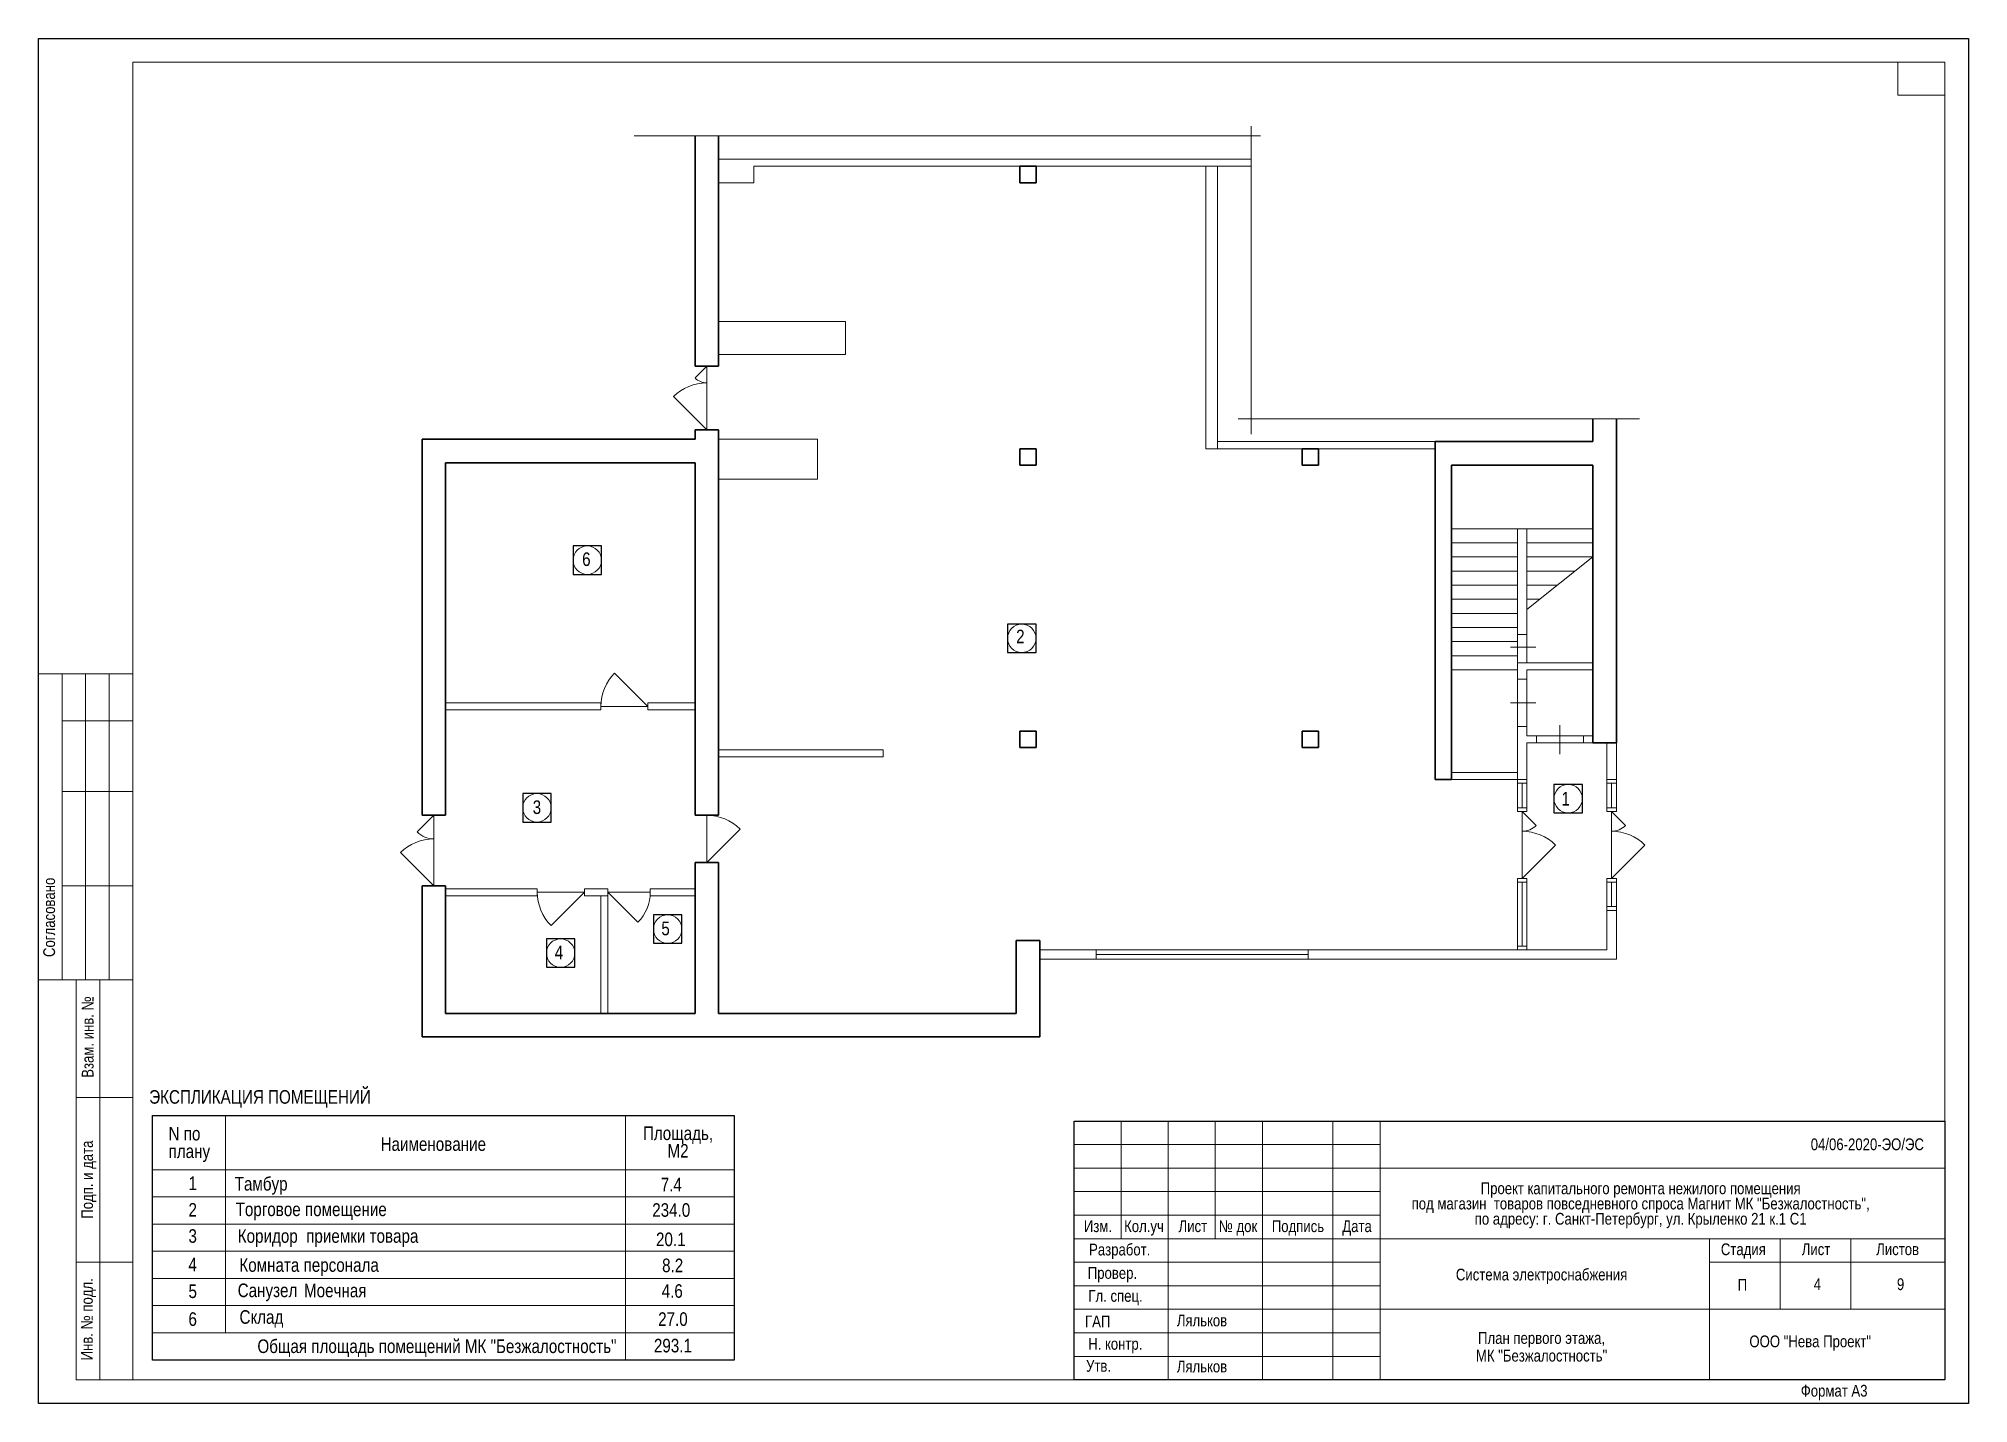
# Model space of a CAD drawing. Header units: metres. Extents: x -306 to 273, y -329 to 512.
# Drawn here: x -268.26 to -227.26, y 483.01 to 512.01 of the extents above; entities that cross this region are included whole.
import ezdxf
from ezdxf.enums import TextEntityAlignment as Align

# ---------------------------------------------------------------- set-up
doc = ezdxf.new("R2010")
doc.units = ezdxf.units.M
doc.header["$MEASUREMENT"] = 0
for name, color, linetype in [('YOLO_FRAME', 1, 'Continuous'), ('YOLO_STAMP', 1, 'Continuous'), ('YOLO_TABLE', 1, 'Continuous')]:
    doc.layers.add(name, color=color, linetype=linetype)
doc.styles.add('Style-Arial', font='arial.ttf')

msp = doc.modelspace()

# ---------------------------------------------------------------- texts
at = {"color": 7, "linetype": 'Continuous', "lineweight": 0, "style": 'Style-Arial', "width": 0.8}
for s, height, p in [('6', 0.28875, (-256.61990113, 501.0953452)), ('2', 0.28875, (-247.39980246, 499.45333585)), ('3', 0.28875, (-257.6702134, 495.82570286)), ('1', 0.28875, (-235.81564958, 496.00505586)), ('5', 0.28875, (-254.93736479, 493.24901865)), ('4', 0.28875, (-257.20347279, 492.7392764)), ('1', 0.28875, (-264.98402154, 487.83543094)), ('2', 0.28875, (-264.98402154, 487.27062474)), ('3', 0.28875, (-264.98402154, 486.71491944)), ('20.1', 0.28875, (-254.82628763, 486.64408307)), ('4', 0.28875, (-264.98454974, 486.10982715)), ('5', 0.28875, (-264.98314121, 485.54032852)), ('4.6', 0.28875, (-254.79583217, 485.54649331)), ('П', 0.25, (-232.05852636, 485.65704233)), ('4', 0.25, (-230.46651784, 485.670934)), ('9', 0.25, (-228.69860006, 485.670934)), ('6', 0.28875, (-264.98402154, 484.94924765)), ('27.0', 0.28875, (-254.78140318, 484.94914471)), ('293.1', 0.28875, (-254.78140318, 484.38533145))]:
    msp.add_text(s, height=height, dxfattribs=at).set_placement(p, align=Align.TOP_CENTER)
for s, p in [('Согласовано', (-268.03345591, 493.34058516)), ('Взам. инв. №', (-267.21517178, 490.79752348)), ('Подп. и дата', (-267.22805821, 487.76772979)), ('Инв. № подл.', (-267.23252283, 484.79981199))]:
    msp.add_text(s, height=0.25, rotation=90, dxfattribs=at).set_placement(p, align=Align.MIDDLE_CENTER)
at = {"color": 7, "lineweight": 13, "style": 'Style-Arial', "width": 0.8}
msp.add_text('ЭКСПЛИКАЦИЯ ПОМЕЩЕНИЙ ', height=0.28875, dxfattribs=at).set_placement((-263.50925693, 489.52499963), align=Align.MIDDLE_CENTER)
at = {"color": 7, "linetype": 'Continuous', "lineweight": 13, "style": 'Style-Arial', "width": 0.8}
msp.add_text('04/06-2020-ЭО/ЭС', height=0.25, dxfattribs=at).set_placement((-229.40497638, 488.64325701), align=Align.TOP_CENTER)
at = {"color": 7, "linetype": 'Continuous', "lineweight": 0, "style": 'Style-Arial', "width": 0.8}
for s, p in [('Тамбур', (-264.09169724, 487.82410189)), ('Торговое помещение ', (-264.07212657, 487.28198745)), ('Санузел', (-264.02795919, 485.56014358))]:
    msp.add_text(s, height=0.28875, dxfattribs=at).set_placement(p, align=Align.TOP_LEFT)
at = {"color": 7, "linetype": 'Continuous', "lineweight": 13, "style": 'Style-Arial', "width": 0.8}
for s, height, p in [('7.4', 0.28875, (-255.03901322, 487.80889505)), ('234.0', 0.28875, (-255.2205132, 487.26706345)), ('8.2', 0.28875, (-255.0108767, 486.08998328)), ('Общая площадь помещений МК "Безжалостность"', 0.28875, (-263.60904141, 484.3723925)), ('ООО "Нева Проект"', 0.25, (-231.91114568, 484.45652802))]:
    msp.add_text(s, height=height, dxfattribs=at).set_placement(p, align=Align.TOP_LEFT)
at = {"color": 7, "linetype": 'Continuous', "lineweight": 0, "style": 'Style-Arial', "width": 0.8}
for s, p in [('Изм.', (-245.75080288, 486.77817329)), ('Кол.уч', (-244.77348274, 486.77817329)), ('Лист', (-243.73508507, 486.77817329)), ('№ док', (-242.77618377, 486.77817329)), ('Подпись', (-241.50218444, 486.77817329)), ('Дата', (-240.24670732, 486.77817329)), ('Разработ.', (-245.28890469, 486.28221098)), ('Стадия', (-232.03940596, 486.28817329)), ('Лист', (-230.49508507, 486.28817329)), ('Листов', (-228.76159402, 486.28817329)), ('Провер.', (-245.44354185, 485.78447991)), ('Гл. спец.', (-245.37726878, 485.29725011)), ('ГАП', (-245.75665721, 484.75574663)), ('Н. контр.', (-245.38236968, 484.27817329)), ('Утв.', (-245.73831746, 483.81136339)), ('Формат А3', (-230.11048962, 483.28239243))]:
    msp.add_text(s, height=0.25, dxfattribs=at).set_placement(p, align=Align.MIDDLE_CENTER)
at = {"color": 7, "lineweight": 13, "style": 'Style-Arial', "width": 0.8}
for p in [(-244.07567047, 484.90132637), (-244.07567047, 483.92206987)]:
    msp.add_text('Ляльков', height=0.25, dxfattribs=at).set_placement(p, align=Align.TOP_LEFT)
at = {"color": 7, "linetype": 'Continuous', "lineweight": 13, "style": 'Style-Arial'}
for s, insert, char_height, attachment_point, line_spacing_factor in [('\\H1x;\\W0.8;N по \\Pплану', (-265.49619721, 488.51497544), 0.28875, 4, 0.776524), ('\\H1x;\\W0.8;Наименование', (-260.99198373, 488.52171651), 0.28875, 4, 0.6), ('\\H1x;\\W0.8;Проект капитального ремонта нежилого помещения \\Pпод магазин  товаров повседневного спроса Магнит МК "Безжалостность",\\Pпо адресу: г. Санкт-Петербург, ул. Крыленко 21 к.1 С1', (-234.22072379, 487.70837919), 0.25, 2, 0.776524)]:
    msp.add_mtext(s, dxfattribs=dict(at, insert=insert, char_height=char_height, attachment_point=attachment_point, line_spacing_factor=line_spacing_factor))
at = {"color": 7, "linetype": 'Continuous', "lineweight": 0, "style": 'Style-Arial'}
for s, insert, char_height, attachment_point, line_spacing_factor in [('\\H1x;\\W0.8;Площадь,\\PМ2', (-254.67245928, 488.89794012), 0.28875, 2, 0.776524), ('\\H1x;\\W0.8;Коридор  приемки товара', (-262.10751713, 486.71495876), 0.28875, 2, 0.6), ('\\H1x;\\W0.8;Комната персонала ', (-263.99212034, 486.09844276), 0.28875, 1, 0.6), ('{\\W0.8;Система электроснабжения}', (-236.3263335, 485.71325193), 0.25, 5, 0.9), ('\\H1.000000x;\\W0.800000;Моечная ', (-262.61882659, 485.55674623), 0.28875, 1, 0.60241), ('\\H1.000000x;\\W0.800000;Склад ', (-263.98911274, 484.99359475), 0.28875, 1, 0.60241), ('\\H1x;\\W0.8;План первого этажа,\\PМК "Безжалостность"', (-236.3263335, 484.21325193), 0.25, 5, 0.9)]:
    msp.add_mtext(s, dxfattribs=dict(at, insert=insert, char_height=char_height, attachment_point=attachment_point, line_spacing_factor=line_spacing_factor))

# ---------------------------------------------------------------- linework, layer by layer
at = {"color": 7, "linetype": 'Continuous', "lineweight": 0}
for p, q in [((-268.25785071, 512.01316329), (-227.25785071, 512.01316329)), ((-268.25785071, 483.01316329), (-268.25785071, 512.01316329)), ((-227.25785071, 512.01316329), (-227.25785071, 483.01316329)), ((-242.49660821, 510.15073567), (-242.49660821, 503.60731982)), ((-242.29741361, 509.94963704), (-255.60571324, 509.94963704)), ((-254.06211998, 505.04922375), (-254.30960735, 504.80173637)), ((-254.06211998, 505.04922375), (-254.06211998, 503.69922375)), ((-254.76922676, 504.40633053), (-254.06211998, 503.69922375)), ((-234.24569633, 503.93208061), (-242.76879738, 503.93208061)), ((-238.23711998, 501.59922375), (-235.23711998, 501.59922375)), ((-238.23711998, 501.29922375), (-236.83711998, 501.29922375)), ((-236.63711998, 501.29922375), (-235.23711998, 501.29922375)), ((-238.23711998, 500.99922375), (-236.83711998, 500.99922375)), ((-238.23711998, 500.69922375), (-236.83711998, 500.69922375)), ((-235.23711998, 500.99922375), (-236.63711998, 499.88145282)), ((-236.63711998, 500.99922375), (-235.23711998, 500.99922375)), ((-236.63711998, 500.69922375), (-235.61286781, 500.69922375)), ((-238.23711998, 500.39922375), (-236.83711998, 500.39922375)), ((-236.63711998, 500.39922375), (-235.98861564, 500.39922375)), ((-238.23711998, 500.09922375), (-236.83711998, 500.09922375)), ((-238.23711998, 499.79922375), (-236.83711998, 499.79922375)), ((-236.63711998, 500.09922375), (-236.36436347, 500.09922375)), ((-238.23711998, 499.49922375), (-236.83711998, 499.49922375)), ((-238.23711998, 499.19922375), (-236.83711998, 499.19922375)), ((-236.98960202, 499.08250544), (-236.44585207, 499.08250544)), ((-236.83711998, 499.34922375), (-236.83711998, 498.74922375)), ((-236.63711998, 499.34922375), (-236.63711998, 498.74922375)), ((-238.23711998, 498.89922375), (-236.83711998, 498.89922375)), ((-238.23711998, 498.59922375), (-236.83711998, 498.59922375)), ((-255.31211998, 497.82422375), (-256.01922676, 498.53133053)), ((-236.83711998, 497.39922375), (-236.83711998, 498.39922375)), ((-236.63711998, 498.39922375), (-236.63711998, 497.39922375)), ((-256.31211998, 497.82422375), (-255.31211998, 497.82422375)), ((-236.98960202, 497.89922375), (-236.44585207, 497.89922375)), ((-235.93711998, 497.42291205), (-235.93711998, 496.80795584)), ((-236.43711998, 497.19922375), (-235.43711998, 497.19922375)), ((-236.43711998, 497.04922375), (-235.43711998, 497.04922375)), ((-236.83711998, 496.18922375), (-236.83711998, 495.66922375)), ((-236.73711998, 496.18922375), (-236.73711998, 495.66922375)), ((-236.63711998, 496.18922375), (-236.63711998, 495.66922375)), ((-234.93711998, 496.18922375), (-234.93711998, 495.66922375)), ((-234.83711998, 496.18922375), (-234.83711998, 495.66922375)), ((-234.73711998, 496.18922375), (-234.73711998, 495.66922375)), ((-259.86211998, 495.50922375), (-260.21567337, 495.15567036)), ((-259.86211998, 495.50922375), (-259.86211998, 494.00922375)), ((-254.06211998, 495.50922375), (-254.06211998, 494.50922375)), ((-236.73711998, 495.58922375), (-236.73711998, 494.16922375)), ((-236.73711998, 495.58922375), (-236.44013513, 495.2922389)), ((-234.83711998, 495.58922375), (-234.83711998, 494.16922375)), ((-234.83711998, 495.58922375), (-234.54013513, 495.2922389)), ((-254.06211998, 494.50922375), (-253.3550132, 495.21633053)), ((-236.0300132, 494.87633053), (-236.73711998, 494.16922375)), ((-234.1300132, 494.87633053), (-234.83711998, 494.16922375)), ((-260.56922676, 494.71633053), (-259.86211998, 494.00922375)), ((-236.83711998, 494.08922375), (-236.83711998, 492.64922375)), ((-236.73711998, 494.08922375), (-236.73711998, 492.72922375)), ((-236.63711998, 494.08922375), (-236.63711998, 492.64922375)), ((-234.93711998, 494.08922375), (-234.93711998, 493.56922375)), ((-234.83711998, 493.56922375), (-234.83711998, 494.08922375)), ((-234.73711998, 493.56922375), (-234.73711998, 494.08922375)), ((-256.66211998, 493.87422375), (-257.66211998, 493.87422375)), ((-256.66211998, 493.87422375), (-257.36922676, 493.16711697)), ((-255.26211998, 493.87422375), (-256.16211998, 493.87422375)), ((-256.16211998, 493.87422375), (-255.52572387, 493.23782764)), ((-241.28711998, 492.64922375), (-245.78711998, 492.64922375)), ((-245.78711998, 492.54922375), (-241.28711998, 492.54922375)), ((-241.28711998, 492.44922375), (-245.78711998, 492.44922375)), ((-246.25785071, 488.51316329), (-239.75785071, 488.51316329)), ((-246.25785071, 488.01316329), (-239.75785071, 488.01316329)), ((-246.25785071, 487.51316329), (-239.75785071, 487.51316329)), ((-265.83571599, 487.40029801), (-253.48189813, 487.40029801)), ((-265.83571599, 486.82279801), (-253.48189813, 486.82279801)), ((-265.83571599, 486.24529801), (-253.48189813, 486.24529801)), ((-246.25785071, 486.01316329), (-239.75785071, 486.01316329)), ((-265.83571599, 485.66779801), (-253.48189813, 485.66779801)), ((-246.25785071, 485.51316329), (-239.75785071, 485.51316329)), ((-265.83571599, 485.09029801), (-253.48189813, 485.09029801)), ((-246.25785071, 485.01316329), (-239.75785071, 485.01316329)), ((-265.83571599, 484.51279801), (-253.48189813, 484.51279801)), ((-246.25785071, 484.51316329), (-239.75785071, 484.51316329)), ((-246.25785071, 484.01316329), (-239.75785071, 484.01316329)), ((-227.25785071, 483.01316329), (-268.25785071, 483.01316329))]:
    msp.add_line(p, q, dxfattribs=at)
at = {"color": 7, "linetype": 'Continuous', "lineweight": 13}
for p, q in [((-266.25785071, 511.51316329), (-227.75785071, 511.51316329)), ((-266.25785071, 511.51316329), (-266.25785071, 483.51316329)), ((-228.75785071, 511.51316329), (-228.75785071, 510.81316329)), ((-227.75785071, 511.51316329), (-227.75785071, 483.51316329)), ((-228.75785071, 510.81316329), (-227.75785071, 510.81316329)), ((-253.81211998, 509.44922375), (-242.49660821, 509.44922375)), ((-253.06211998, 509.29922375), (-242.49660821, 509.29922375)), ((-253.06211998, 509.29922375), (-253.06211998, 508.94922375)), ((-243.46211998, 509.29922375), (-243.46211998, 503.29922375)), ((-243.21211998, 509.29922375), (-243.21211998, 503.29922375)), ((-253.06211998, 508.94922375), (-253.81211998, 508.94922375)), ((-251.11211998, 505.99922375), (-253.81211998, 505.99922375)), ((-251.11211998, 505.99922375), (-251.11211998, 505.29922375)), ((-251.11211998, 505.29922375), (-253.81211998, 505.29922375)), ((-251.71211998, 503.49922375), (-253.81211998, 503.49922375)), ((-251.71211998, 503.49922375), (-251.71211998, 502.64922375)), ((-238.58711998, 503.29922375), (-243.46211998, 503.29922375)), ((-238.58711998, 503.44922375), (-243.21211998, 503.44922375)), ((-251.71211998, 502.64922375), (-253.81211998, 502.64922375)), ((-236.83711998, 499.34922375), (-236.83711998, 501.59922375)), ((-236.63711998, 499.34922375), (-236.63711998, 501.59922375)), ((-236.83711998, 499.34922375), (-236.63711998, 499.34922375)), ((-236.83711998, 498.39922375), (-236.83711998, 498.74922375)), ((-236.83711998, 498.74922375), (-235.23711998, 498.74922375)), ((-236.63711998, 498.39922375), (-236.63711998, 498.59922375)), ((-236.63711998, 498.59922375), (-235.23711998, 498.59922375)), ((-268.25785071, 498.51316329), (-266.25785071, 498.51316329)), ((-268.25785071, 498.51316329), (-268.25785071, 492.01316329)), ((-267.75785071, 498.51316329), (-267.75785071, 492.01316329)), ((-267.25785071, 498.51316329), (-267.25785071, 492.01316329)), ((-266.75785071, 498.51316329), (-266.75785071, 492.01316329)), ((-236.83711998, 498.39922375), (-236.63711998, 498.39922375)), ((-259.61211998, 497.89922375), (-256.31211998, 497.89922375)), ((-259.61211998, 497.74922375), (-256.31211998, 497.74922375)), ((-256.31211998, 497.89922375), (-256.31211998, 497.74922375)), ((-255.31211998, 497.89922375), (-255.31211998, 497.74922375)), ((-255.31211998, 497.89922375), (-254.31211998, 497.89922375)), ((-255.31211998, 497.74922375), (-254.31211998, 497.74922375)), ((-267.75785071, 497.51316329), (-266.25785071, 497.51316329)), ((-236.83711998, 497.39922375), (-236.63711998, 497.39922375)), ((-236.63711998, 497.19922375), (-236.63711998, 497.39922375)), ((-236.63711998, 497.19922375), (-236.43711998, 497.19922375)), ((-236.63711998, 497.04922375), (-236.43711998, 497.04922375)), ((-236.43711998, 497.04922375), (-236.43711998, 497.19922375)), ((-235.43711998, 497.04922375), (-235.43711998, 497.19922375)), ((-235.43711998, 497.19922375), (-235.23711998, 497.19922375)), ((-235.43711998, 497.04922375), (-235.23711998, 497.04922375)), ((-250.31211998, 496.89922375), (-253.81211998, 496.89922375)), ((-250.31211998, 496.74922375), (-253.81211998, 496.74922375)), ((-250.31211998, 496.89922375), (-250.31211998, 496.74922375)), ((-238.23711998, 496.41922375), (-236.83711998, 496.41922375)), ((-238.23711998, 496.26922375), (-236.63711998, 496.26922375)), ((-267.75785071, 496.01316329), (-266.25785071, 496.01316329)), ((-267.75785071, 494.01316329), (-266.25785071, 494.01316329)), ((-259.61211998, 493.94922375), (-257.66211998, 493.94922375)), ((-259.61211998, 493.79922375), (-257.66211998, 493.79922375)), ((-257.66211998, 493.94922375), (-257.66211998, 493.79922375)), ((-256.66211998, 493.94922375), (-256.66211998, 493.79922375)), ((-256.66211998, 493.94922375), (-256.16211998, 493.94922375)), ((-256.66211998, 493.79922375), (-256.16211998, 493.79922375)), ((-256.31211998, 493.79922375), (-256.31211998, 491.29922375)), ((-256.16211998, 493.94922375), (-256.16211998, 491.29922375)), ((-255.26211998, 493.94922375), (-255.26211998, 493.79922375)), ((-255.26211998, 493.94922375), (-254.31211998, 493.94922375)), ((-255.26211998, 493.79922375), (-254.31211998, 493.79922375)), ((-234.93711998, 493.56922375), (-234.93711998, 492.64922375)), ((-234.73711998, 493.56922375), (-234.73711998, 492.44922375)), ((-246.98711998, 492.64922375), (-245.78711998, 492.64922375)), ((-246.98711998, 492.44922375), (-245.78711998, 492.44922375)), ((-245.78711998, 492.64922375), (-245.78711998, 492.44922375)), ((-241.28711998, 492.64922375), (-241.28711998, 492.44922375)), ((-241.28711998, 492.64922375), (-234.93711998, 492.64922375)), ((-241.28711998, 492.44922375), (-234.73711998, 492.44922375)), ((-268.25785071, 492.01316329), (-266.25785071, 492.01316329)), ((-266.95785071, 483.51316329), (-266.95785071, 492.01316329)), ((-267.45785071, 489.51316329), (-266.25785071, 489.51316329)), ((-265.83571599, 489.13279801), (-253.48189813, 489.13279801)), ((-265.83571599, 489.13279801), (-265.83571599, 483.93529801)), ((-264.28901638, 489.13279801), (-264.28901638, 484.51279801)), ((-255.79189813, 489.13279801), (-255.79189813, 483.93529801)), ((-253.48189813, 489.13279801), (-253.48189813, 483.93529801)), ((-246.25785071, 489.01316329), (-227.75785071, 489.01316329)), ((-246.25785071, 489.01316329), (-246.25785071, 483.51316329)), ((-245.25785071, 489.01316329), (-245.25785071, 486.51316329)), ((-244.25785071, 489.01316329), (-244.25785071, 483.51316329)), ((-243.25785071, 489.01316329), (-243.25785071, 486.51316329)), ((-242.25785071, 489.01316329), (-242.25785071, 483.51316329)), ((-240.75785071, 489.01316329), (-240.75785071, 483.51316329)), ((-239.75785071, 489.01316329), (-239.75785071, 483.51316329)), ((-265.83571599, 487.97779801), (-253.48189813, 487.97779801)), ((-239.75785071, 488.01316329), (-227.75785071, 488.01316329)), ((-246.25785071, 487.01316329), (-239.75785071, 487.01316329)), ((-246.25785071, 486.51316329), (-227.75785071, 486.51316329)), ((-267.45785071, 486.01316329), (-266.25785071, 486.01316329)), ((-232.75785071, 486.01316329), (-227.75785071, 486.01316329)), ((-239.75785071, 485.01316329), (-227.75785071, 485.01316329)), ((-265.83571599, 483.93529801), (-253.48189813, 483.93529801)), ((-266.69678477, 483.51316329), (-227.75785071, 483.51316329))]:
    msp.add_line(p, q, dxfattribs=at)
at = {"color": 7, "linetype": 'Continuous', "lineweight": 30}
for p, q in [((-254.31211998, 509.94963704), (-254.31211998, 505.04922375)), ((-253.81211998, 509.94963704), (-253.81211998, 505.04922375)), ((-247.41211998, 509.29922375), (-247.06211998, 509.29922375)), ((-247.41211998, 508.94922375), (-247.41211998, 509.29922375)), ((-247.06211998, 508.94922375), (-247.06211998, 509.29922375)), ((-247.41211998, 508.94922375), (-247.06211998, 508.94922375)), ((-253.81211998, 505.04922375), (-254.31211998, 505.04922375)), ((-235.23711998, 503.93208061), (-235.23711998, 503.44922375)), ((-234.73711998, 503.93208061), (-234.73711998, 497.04922375)), ((-254.31211998, 503.49922375), (-260.11211998, 503.49922375)), ((-260.11211998, 503.49922375), (-260.11211998, 495.50922375)), ((-253.81211998, 503.69922375), (-254.31211998, 503.69922375)), ((-254.31211998, 503.49922375), (-254.31211998, 503.69922375)), ((-253.81211998, 503.69922375), (-253.81211998, 495.50922375)), ((-247.41211998, 503.29922375), (-247.06211998, 503.29922375)), ((-247.41211998, 502.94922375), (-247.41211998, 503.29922375)), ((-247.06211998, 502.94922375), (-247.06211998, 503.29922375)), ((-241.41211998, 503.29922375), (-241.06211998, 503.29922375)), ((-241.41211998, 502.94922375), (-241.41211998, 503.29922375)), ((-241.06211998, 502.94922375), (-241.06211998, 503.29922375)), ((-238.58711998, 503.44922375), (-238.58711998, 496.26922375)), ((-238.58711998, 503.44922375), (-235.23711998, 503.44922375)), ((-259.61211998, 502.99922375), (-259.61211998, 495.50922375)), ((-254.31211998, 502.99922375), (-259.61211998, 502.99922375)), ((-254.31211998, 502.99922375), (-254.31211998, 495.50922375)), ((-247.41211998, 502.94922375), (-247.06211998, 502.94922375)), ((-241.41211998, 502.94922375), (-241.06211998, 502.94922375)), ((-238.23711998, 502.94922375), (-238.23711998, 496.26922375)), ((-238.23711998, 502.94922375), (-235.23711998, 502.94922375)), ((-235.23711998, 502.94922375), (-235.23711998, 497.04922375)), ((-247.41211998, 497.29922375), (-247.06211998, 497.29922375)), ((-247.41211998, 496.94922375), (-247.41211998, 497.29922375)), ((-247.41211998, 496.94922375), (-247.06211998, 496.94922375)), ((-247.06211998, 496.94922375), (-247.06211998, 497.29922375)), ((-241.41211998, 497.29922375), (-241.06211998, 497.29922375)), ((-241.41211998, 496.94922375), (-241.41211998, 497.29922375)), ((-241.41211998, 496.94922375), (-241.06211998, 496.94922375)), ((-241.06211998, 496.94922375), (-241.06211998, 497.29922375)), ((-234.73711998, 497.04922375), (-235.23711998, 497.04922375)), ((-238.23711998, 496.26922375), (-238.58711998, 496.26922375)), ((-259.61211998, 495.50922375), (-260.11211998, 495.50922375)), ((-254.31211998, 495.50922375), (-253.81211998, 495.50922375)), ((-254.31211998, 494.50922375), (-253.81211998, 494.50922375)), ((-254.31211998, 494.50922375), (-254.31211998, 491.29922375)), ((-253.81211998, 494.50922375), (-253.81211998, 491.29922375)), ((-259.61211998, 494.00922375), (-260.11211998, 494.00922375)), ((-260.11211998, 494.00922375), (-260.11211998, 490.79922375)), ((-259.61211998, 494.00922375), (-259.61211998, 491.29922375)), ((-247.48711998, 492.84922375), (-247.48711998, 491.29922375)), ((-247.48711998, 492.84922375), (-246.98711998, 492.84922375)), ((-246.98711998, 492.84922375), (-246.98711998, 490.79922375)), ((-254.31211998, 491.29922375), (-259.61211998, 491.29922375)), ((-253.81211998, 491.29922375), (-247.48711998, 491.29922375)), ((-246.98711998, 490.79922375), (-260.11211998, 490.79922375))]:
    msp.add_line(p, q, dxfattribs=at)
at = {"color": 7, "linetype": 'Continuous', "lineweight": 13, "flags": 128}
for points in [[(-236.63711998, 497.04922375), (-236.63711998, 496.18922375), (-236.83711998, 496.18922375), (-236.83711998, 497.39922375)], [(-234.73711998, 497.04922375), (-234.73711998, 496.18922375), (-234.93711998, 496.18922375), (-234.93711998, 497.04922375)], [(-234.93711998, 496.26922375), (-234.73711998, 496.26922375)], [(-234.73711998, 493.56922375), (-234.93711998, 493.56922375)], [(-234.93711998, 493.48922375), (-234.73711998, 493.48922375)], [(-236.83711998, 492.64922375), (-236.83711998, 492.72922375), (-236.83711998, 492.72922375), (-236.63711998, 492.72922375), (-236.63711998, 492.64922375)], [(-266.25785071, 483.51316329), (-267.45785071, 483.51316329), (-267.45785071, 492.01316329)], [(-232.75785071, 486.51316329), (-232.75785071, 483.51316329)], [(-231.25785071, 486.51316329), (-231.25785071, 485.01316329)], [(-229.75785071, 486.51316329), (-229.75785071, 485.01316329)]]:
    msp.add_lwpolyline(points, dxfattribs=at)
for points in [[(-236.83711998, 495.66922375), (-236.63711998, 495.66922375), (-236.63711998, 495.58922375), (-236.83711998, 495.58922375), (-236.83711998, 495.66922375)], [(-234.93711998, 495.66922375), (-234.73711998, 495.66922375), (-234.73711998, 495.58922375), (-234.93711998, 495.58922375), (-234.93711998, 495.66922375)], [(-236.83711998, 494.16922375), (-236.63711998, 494.16922375), (-236.63711998, 494.08922375), (-236.83711998, 494.08922375), (-236.83711998, 494.16922375)], [(-234.93711998, 494.16922375), (-234.73711998, 494.16922375), (-234.73711998, 494.08922375), (-234.93711998, 494.08922375), (-234.93711998, 494.16922375)]]:
    msp.add_lwpolyline(points, close=True, dxfattribs=at)
at = {"color": 7, "linetype": 'Continuous', "lineweight": 13}
for centre in [(-256.60082947, 500.92978197), (-247.36922812, 499.26974358), (-235.7608938, 495.86302318), (-257.67079531, 495.66893948), (-254.89361275, 493.09157805), (-257.16748711, 492.58124146)]:
    msp.add_circle(centre, 0.30215027, dxfattribs=at)
at = {"color": 7, "linetype": 'Continuous', "lineweight": 0}
for centre, radius, start, end in [((-254.06211998, 505.04922375), 0.35, 225, 270), ((-254.06211998, 503.69922375), 1, 90, 135), ((-255.31211998, 497.82422375), 1, 135, 180), ((-254.06211998, 494.50922375), 1, 45, 90), ((-236.73711998, 495.58922375), 0.42, 270, 315), ((-234.83711998, 495.58922375), 0.42, 270, 315), ((-259.86211998, 494.00922375), 1, 90, 135), ((-259.86211998, 495.50922375), 0.5, 225, 270), ((-236.73711998, 494.16922375), 1, 45, 90), ((-234.83711998, 494.16922375), 1, 45, 90), ((-256.66211998, 493.87422375), 1, 180, 225), ((-256.16211998, 493.87422375), 0.9, 315, 0)]:
    msp.add_arc(centre, radius, start, end, dxfattribs=at)
at = {"layer": 'YOLO_FRAME'}
msp.add_lwpolyline([(-268.25785071, 512.01316329), (-227.25785071, 512.01316329), (-227.25785071, 483.01316329), (-268.25785071, 483.01316329)], close=True, dxfattribs=at)
at = {"layer": 'YOLO_STAMP'}
msp.add_lwpolyline([(-246.25785071, 489.01316329), (-227.75785071, 489.01316329), (-227.75785071, 483.51316329), (-246.25785071, 483.51316329)], close=True, dxfattribs=at)
at = {"layer": 'YOLO_TABLE'}
for points in [[(-256.90297974, 500.6276317), (-256.2986792, 500.6276317), (-256.2986792, 501.23193224), (-256.90297974, 501.23193224)], [(-247.67137839, 498.96759331), (-247.06707785, 498.96759331), (-247.06707785, 499.57189384), (-247.67137839, 499.57189384)], [(-236.06304406, 495.56087291), (-235.45874353, 495.56087291), (-235.45874353, 496.16517345), (-236.06304406, 496.16517345)], [(-257.97294558, 495.36678921), (-257.36864504, 495.36678921), (-257.36864504, 495.97108975), (-257.97294558, 495.97108975)], [(-255.19576302, 492.78942778), (-254.59146249, 492.78942778), (-254.59146249, 493.39372832), (-255.19576302, 493.39372832)], [(-257.46963738, 492.27909119), (-256.86533684, 492.27909119), (-256.86533684, 492.88339173), (-257.46963738, 492.88339173)], [(-265.83571599, 489.13279801), (-253.48189813, 489.13279801), (-253.48189813, 483.93529801), (-265.83571599, 483.93529801)]]:
    msp.add_lwpolyline(points, close=True, dxfattribs=at)

msp.set_redraw_order([(e.dxf.handle, doc.entitydb.next_handle()) for e in msp.query("TEXT MTEXT ATTDEF DIMENSION ARC_DIMENSION")])  # texts and dimensions are drawn at this point

doc.saveas('drawing.dxf')
